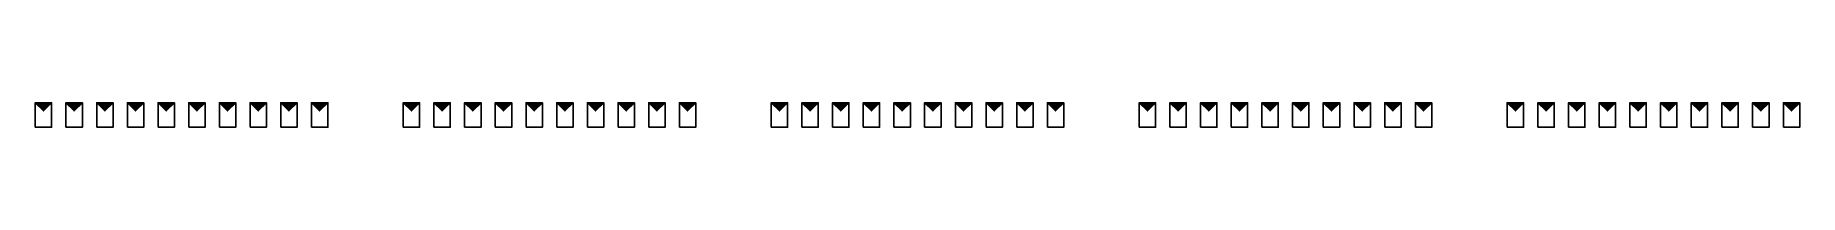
# Model space of a CAD drawing. Header units: millimetres. Extents: x -612 to 6794, y -5043 to 2163.
# Drawn here: x 1505 to 2367, y 880 to 892 of the extents above; entities that cross this region are included whole.
import ezdxf

# ---------------------------------------------------------------- set-up
doc = ezdxf.new("R2010")
doc.units = ezdxf.units.MM
doc.header["$MEASUREMENT"] = 0
doc.linetypes.add('EPL_DASH', pattern=[1, 0.5, -0.5])
doc.layers.add('EPLAN305', color=7, linetype='EPL_DASH', lineweight=25)

msp = doc.modelspace()

# ---------------------------------------------------------------- hatches: boundary and pattern name
at = {"layer": 'EPLAN305', "linetype": 'Continuous', "ltscale": 4}
for points in [[(1504.7, 892.49), (1508.7, 888.49), (1512.7, 892.49)], [(1519.7, 892.49), (1523.7, 888.49), (1527.7, 892.49)], [(1534.7, 892.49), (1538.7, 888.49), (1542.7, 892.49)], [(1549.7, 892.49), (1553.7, 888.49), (1557.7, 892.49)], [(1564.7, 892.49), (1568.7, 888.49), (1572.7, 892.49)], [(1579.7, 892.49), (1583.7, 888.49), (1587.7, 892.49)], [(1594.7, 892.49), (1598.7, 888.49), (1602.7, 892.49)], [(1609.7, 892.49), (1613.7, 888.49), (1617.7, 892.49)], [(1624.7, 892.49), (1628.7, 888.49), (1632.7, 892.49)], [(1639.7, 892.49), (1643.7, 888.49), (1647.7, 892.49)], [(1684.56, 892.49), (1688.56, 888.49), (1692.56, 892.49)], [(1699.56, 892.49), (1703.56, 888.49), (1707.56, 892.49)], [(1714.56, 892.49), (1718.56, 888.49), (1722.56, 892.49)], [(1729.56, 892.49), (1733.56, 888.49), (1737.56, 892.49)], [(1744.56, 892.49), (1748.56, 888.49), (1752.56, 892.49)], [(1759.56, 892.49), (1763.56, 888.49), (1767.56, 892.49)], [(1774.56, 892.49), (1778.56, 888.49), (1782.56, 892.49)], [(1789.56, 892.49), (1793.56, 888.49), (1797.56, 892.49)], [(1804.56, 892.49), (1808.56, 888.49), (1812.56, 892.49)], [(1819.56, 892.49), (1823.56, 888.49), (1827.56, 892.49)], [(1864.42, 892.49), (1868.42, 888.49), (1872.42, 892.49)], [(1879.42, 892.49), (1883.42, 888.49), (1887.42, 892.49)], [(1894.42, 892.49), (1898.42, 888.49), (1902.42, 892.49)], [(1909.42, 892.49), (1913.42, 888.49), (1917.42, 892.49)], [(1924.42, 892.49), (1928.42, 888.49), (1932.42, 892.49)], [(1939.42, 892.49), (1943.42, 888.49), (1947.42, 892.49)], [(1954.42, 892.49), (1958.42, 888.49), (1962.42, 892.49)], [(1969.42, 892.49), (1973.42, 888.49), (1977.42, 892.49)], [(1984.42, 892.49), (1988.42, 888.49), (1992.42, 892.49)], [(1999.42, 892.49), (2003.42, 888.49), (2007.42, 892.49)], [(2044.28, 892.49), (2048.28, 888.49), (2052.28, 892.49)], [(2059.28, 892.49), (2063.28, 888.49), (2067.28, 892.49)], [(2074.28, 892.49), (2078.28, 888.49), (2082.28, 892.49)], [(2089.28, 892.49), (2093.28, 888.49), (2097.28, 892.49)], [(2104.28, 892.49), (2108.28, 888.49), (2112.28, 892.49)], [(2119.28, 892.49), (2123.28, 888.49), (2127.28, 892.49)], [(2134.28, 892.49), (2138.28, 888.49), (2142.28, 892.49)], [(2149.28, 892.49), (2153.28, 888.49), (2157.28, 892.49)], [(2164.28, 892.49), (2168.28, 888.49), (2172.28, 892.49)], [(2179.28, 892.49), (2183.28, 888.49), (2187.28, 892.49)], [(2224.14, 892.49), (2228.14, 888.49), (2232.14, 892.49)], [(2239.14, 892.49), (2243.14, 888.49), (2247.14, 892.49)], [(2254.14, 892.49), (2258.14, 888.49), (2262.14, 892.49)], [(2269.14, 892.49), (2273.14, 888.49), (2277.14, 892.49)], [(2284.14, 892.49), (2288.14, 888.49), (2292.14, 892.49)], [(2299.14, 892.49), (2303.14, 888.49), (2307.14, 892.49)], [(2314.14, 892.49), (2318.14, 888.49), (2322.14, 892.49)], [(2329.14, 892.49), (2333.14, 888.49), (2337.14, 892.49)], [(2344.14, 892.49), (2348.14, 888.49), (2352.14, 892.49)], [(2359.14, 892.49), (2363.14, 888.49), (2367.14, 892.49)]]:
    msp.add_hatch(color=230, dxfattribs=at).paths.add_polyline_path(points, flags=0)

# ---------------------------------------------------------------- linework, layer by layer
at = {"layer": 'EPLAN305', "color": 230, "linetype": 'Continuous', "ltscale": 4}
for points in [[(1504.7, 892.49), (1508.7, 888.49), (1512.7, 892.49)], [(1504.7, 880.49), (1512.7, 880.49), (1512.7, 892.49), (1504.7, 892.49)], [(1519.7, 892.49), (1523.7, 888.49), (1527.7, 892.49)], [(1519.7, 880.49), (1527.7, 880.49), (1527.7, 892.49), (1519.7, 892.49)], [(1534.7, 892.49), (1538.7, 888.49), (1542.7, 892.49)], [(1534.7, 880.49), (1542.7, 880.49), (1542.7, 892.49), (1534.7, 892.49)], [(1549.7, 892.49), (1553.7, 888.49), (1557.7, 892.49)], [(1549.7, 880.49), (1557.7, 880.49), (1557.7, 892.49), (1549.7, 892.49)], [(1564.7, 892.49), (1568.7, 888.49), (1572.7, 892.49)], [(1564.7, 880.49), (1572.7, 880.49), (1572.7, 892.49), (1564.7, 892.49)], [(1579.7, 892.49), (1583.7, 888.49), (1587.7, 892.49)], [(1579.7, 880.49), (1587.7, 880.49), (1587.7, 892.49), (1579.7, 892.49)], [(1594.7, 892.49), (1598.7, 888.49), (1602.7, 892.49)], [(1594.7, 880.49), (1602.7, 880.49), (1602.7, 892.49), (1594.7, 892.49)], [(1609.7, 892.49), (1613.7, 888.49), (1617.7, 892.49)], [(1609.7, 880.49), (1617.7, 880.49), (1617.7, 892.49), (1609.7, 892.49)], [(1624.7, 892.49), (1628.7, 888.49), (1632.7, 892.49)], [(1624.7, 880.49), (1632.7, 880.49), (1632.7, 892.49), (1624.7, 892.49)], [(1639.7, 892.49), (1643.7, 888.49), (1647.7, 892.49)], [(1639.7, 880.49), (1647.7, 880.49), (1647.7, 892.49), (1639.7, 892.49)], [(1684.56, 892.49), (1688.56, 888.49), (1692.56, 892.49)], [(1684.56, 880.49), (1692.56, 880.49), (1692.56, 892.49), (1684.56, 892.49)], [(1699.56, 892.49), (1703.56, 888.49), (1707.56, 892.49)], [(1699.56, 880.49), (1707.56, 880.49), (1707.56, 892.49), (1699.56, 892.49)], [(1714.56, 892.49), (1718.56, 888.49), (1722.56, 892.49)], [(1714.56, 880.49), (1722.56, 880.49), (1722.56, 892.49), (1714.56, 892.49)], [(1729.56, 892.49), (1733.56, 888.49), (1737.56, 892.49)], [(1729.56, 880.49), (1737.56, 880.49), (1737.56, 892.49), (1729.56, 892.49)], [(1744.56, 892.49), (1748.56, 888.49), (1752.56, 892.49)], [(1744.56, 880.49), (1752.56, 880.49), (1752.56, 892.49), (1744.56, 892.49)], [(1759.56, 892.49), (1763.56, 888.49), (1767.56, 892.49)], [(1759.56, 880.49), (1767.56, 880.49), (1767.56, 892.49), (1759.56, 892.49)], [(1774.56, 892.49), (1778.56, 888.49), (1782.56, 892.49)], [(1774.56, 880.49), (1782.56, 880.49), (1782.56, 892.49), (1774.56, 892.49)], [(1789.56, 892.49), (1793.56, 888.49), (1797.56, 892.49)], [(1789.56, 880.49), (1797.56, 880.49), (1797.56, 892.49), (1789.56, 892.49)], [(1804.56, 892.49), (1808.56, 888.49), (1812.56, 892.49)], [(1804.56, 880.49), (1812.56, 880.49), (1812.56, 892.49), (1804.56, 892.49)], [(1819.56, 892.49), (1823.56, 888.49), (1827.56, 892.49)], [(1819.56, 880.49), (1827.56, 880.49), (1827.56, 892.49), (1819.56, 892.49)], [(1864.42, 892.49), (1868.42, 888.49), (1872.42, 892.49)], [(1864.42, 880.49), (1872.42, 880.49), (1872.42, 892.49), (1864.42, 892.49)], [(1879.42, 892.49), (1883.42, 888.49), (1887.42, 892.49)], [(1879.42, 880.49), (1887.42, 880.49), (1887.42, 892.49), (1879.42, 892.49)], [(1894.42, 892.49), (1898.42, 888.49), (1902.42, 892.49)], [(1894.42, 880.49), (1902.42, 880.49), (1902.42, 892.49), (1894.42, 892.49)], [(1909.42, 892.49), (1913.42, 888.49), (1917.42, 892.49)], [(1909.42, 880.49), (1917.42, 880.49), (1917.42, 892.49), (1909.42, 892.49)], [(1924.42, 892.49), (1928.42, 888.49), (1932.42, 892.49)], [(1924.42, 880.49), (1932.42, 880.49), (1932.42, 892.49), (1924.42, 892.49)], [(1939.42, 892.49), (1943.42, 888.49), (1947.42, 892.49)], [(1939.42, 880.49), (1947.42, 880.49), (1947.42, 892.49), (1939.42, 892.49)], [(1954.42, 892.49), (1958.42, 888.49), (1962.42, 892.49)], [(1954.42, 880.49), (1962.42, 880.49), (1962.42, 892.49), (1954.42, 892.49)], [(1969.42, 892.49), (1973.42, 888.49), (1977.42, 892.49)], [(1969.42, 880.49), (1977.42, 880.49), (1977.42, 892.49), (1969.42, 892.49)], [(1984.42, 892.49), (1988.42, 888.49), (1992.42, 892.49)], [(1984.42, 880.49), (1992.42, 880.49), (1992.42, 892.49), (1984.42, 892.49)], [(1999.42, 892.49), (2003.42, 888.49), (2007.42, 892.49)], [(1999.42, 880.49), (2007.42, 880.49), (2007.42, 892.49), (1999.42, 892.49)], [(2044.28, 892.49), (2048.28, 888.49), (2052.28, 892.49)], [(2044.28, 880.49), (2052.28, 880.49), (2052.28, 892.49), (2044.28, 892.49)], [(2059.28, 892.49), (2063.28, 888.49), (2067.28, 892.49)], [(2059.28, 880.49), (2067.28, 880.49), (2067.28, 892.49), (2059.28, 892.49)], [(2074.28, 892.49), (2078.28, 888.49), (2082.28, 892.49)], [(2074.28, 880.49), (2082.28, 880.49), (2082.28, 892.49), (2074.28, 892.49)], [(2089.28, 892.49), (2093.28, 888.49), (2097.28, 892.49)], [(2089.28, 880.49), (2097.28, 880.49), (2097.28, 892.49), (2089.28, 892.49)], [(2104.28, 892.49), (2108.28, 888.49), (2112.28, 892.49)], [(2104.28, 880.49), (2112.28, 880.49), (2112.28, 892.49), (2104.28, 892.49)], [(2119.28, 892.49), (2123.28, 888.49), (2127.28, 892.49)], [(2119.28, 880.49), (2127.28, 880.49), (2127.28, 892.49), (2119.28, 892.49)], [(2134.28, 892.49), (2138.28, 888.49), (2142.28, 892.49)], [(2134.28, 880.49), (2142.28, 880.49), (2142.28, 892.49), (2134.28, 892.49)], [(2149.28, 892.49), (2153.28, 888.49), (2157.28, 892.49)], [(2149.28, 880.49), (2157.28, 880.49), (2157.28, 892.49), (2149.28, 892.49)], [(2164.28, 892.49), (2168.28, 888.49), (2172.28, 892.49)], [(2164.28, 880.49), (2172.28, 880.49), (2172.28, 892.49), (2164.28, 892.49)], [(2179.28, 892.49), (2183.28, 888.49), (2187.28, 892.49)], [(2179.28, 880.49), (2187.28, 880.49), (2187.28, 892.49), (2179.28, 892.49)], [(2224.14, 892.49), (2228.14, 888.49), (2232.14, 892.49)], [(2224.14, 880.49), (2232.14, 880.49), (2232.14, 892.49), (2224.14, 892.49)], [(2239.14, 892.49), (2243.14, 888.49), (2247.14, 892.49)], [(2239.14, 880.49), (2247.14, 880.49), (2247.14, 892.49), (2239.14, 892.49)], [(2254.14, 892.49), (2258.14, 888.49), (2262.14, 892.49)], [(2254.14, 880.49), (2262.14, 880.49), (2262.14, 892.49), (2254.14, 892.49)], [(2269.14, 892.49), (2273.14, 888.49), (2277.14, 892.49)], [(2269.14, 880.49), (2277.14, 880.49), (2277.14, 892.49), (2269.14, 892.49)], [(2284.14, 892.49), (2288.14, 888.49), (2292.14, 892.49)], [(2284.14, 880.49), (2292.14, 880.49), (2292.14, 892.49), (2284.14, 892.49)], [(2299.14, 892.49), (2303.14, 888.49), (2307.14, 892.49)], [(2299.14, 880.49), (2307.14, 880.49), (2307.14, 892.49), (2299.14, 892.49)], [(2314.14, 892.49), (2318.14, 888.49), (2322.14, 892.49)], [(2314.14, 880.49), (2322.14, 880.49), (2322.14, 892.49), (2314.14, 892.49)], [(2329.14, 892.49), (2333.14, 888.49), (2337.14, 892.49)], [(2329.14, 880.49), (2337.14, 880.49), (2337.14, 892.49), (2329.14, 892.49)], [(2344.14, 892.49), (2348.14, 888.49), (2352.14, 892.49)], [(2344.14, 880.49), (2352.14, 880.49), (2352.14, 892.49), (2344.14, 892.49)], [(2359.14, 892.49), (2363.14, 888.49), (2367.14, 892.49)], [(2359.14, 880.49), (2367.14, 880.49), (2367.14, 892.49), (2359.14, 892.49)]]:
    msp.add_lwpolyline(points, close=True, dxfattribs=at)

doc.saveas('drawing.dxf')
